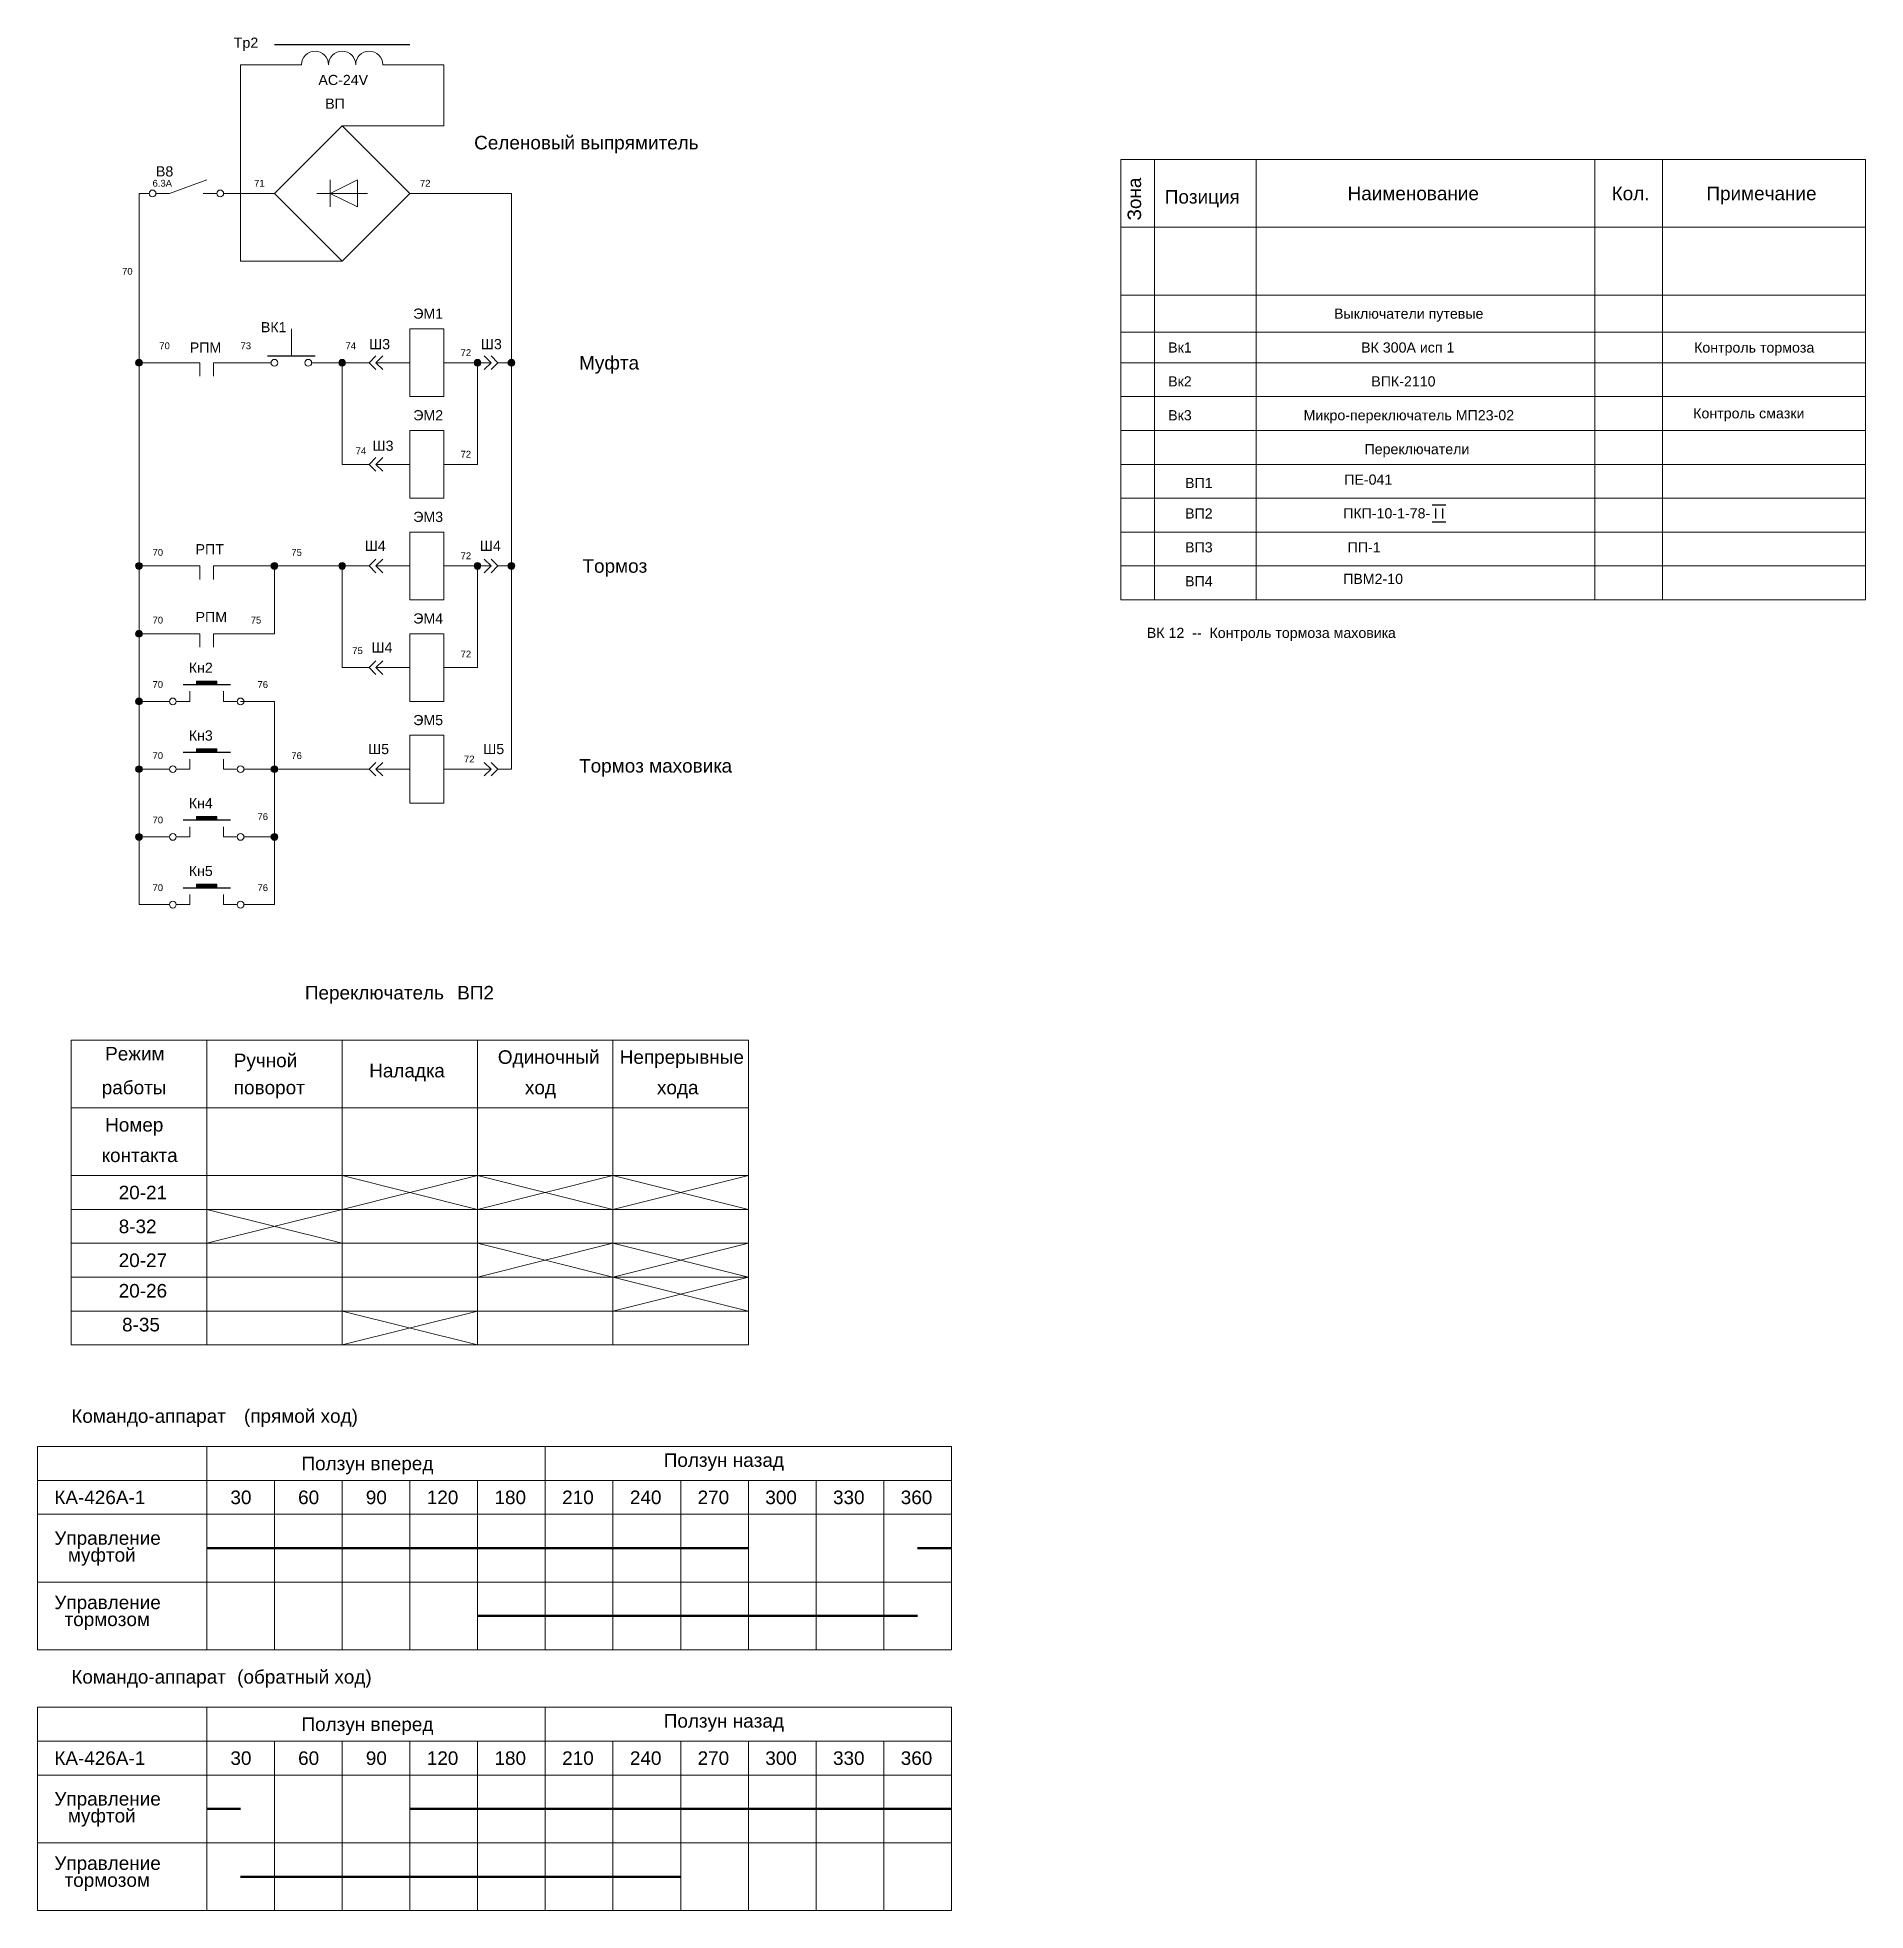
# Model space of a CAD drawing. Header units: millimetres. Extents: x 2474 to 8476, y -100 to 2402.
# Drawn here: x 3365 to 3635, y 1721.5 to 1998 of the extents above; entities that cross this region are included whole.
import ezdxf

# ---------------------------------------------------------------- set-up
doc = ezdxf.new("R2010")
doc.units = ezdxf.units.MM
doc.layers.get('0').update_dxf_attribs({"lineweight": 20})
doc.styles.get("Standard").update_dxf_attribs({"font": 'arial.ttf'})

msp = doc.modelspace()

# ---------------------------------------------------------------- texts
for s, height, p in [('Tp2', 1.5, (3394, 1996.5)), ('АС-24V', 1.5, (3406.5, 1991)), ('ВП', 1.5, (3407.5, 1987.5)), ('Селеновый выпрямитель', 2, (3429.5, 1981.5)), ('В8', 1.5, (3382.5, 1977.5)), ('6.3А', 1, (3382, 1976)), ('71', 1, (3397, 1976)), ('72', 1, (3421.5, 1976)), ('Позиция', 2, (3531.5, 1973.5)), ('Наименование', 2, (3558.5, 1974)), ('Кол.', 2, (3597.5, 1974)), ('Примечание', 2, (3611.5, 1974)), ('70', 1, (3377.5, 1963)), ('ЭМ1', 1.5, (3420.5, 1956.5)), ('Выключатели путевые', 1.5, (3556.5, 1956.5)), ('ВК1', 1.5, (3398, 1954.5)), ('70', 1, (3383, 1952)), ('РПМ', 1.5, (3387.5, 1951.5)), ('73', 1, (3395, 1952)), ('74', 1, (3410.5, 1952)), ('Ш3', 1.5, (3414, 1952)), ('Ш3', 1.5, (3430.5, 1952)), ('Вк1', 1.5, (3532, 1951.5)), ('ВК 300А исп 1', 1.5, (3560.5, 1951.5)), ('Контроль тормоза', 1.5, (3609.676, 1951.491)), ('72', 1, (3427.5, 1951)), ('Муфта', 2, (3445, 1949)), ('Вк2', 1.5, (3532, 1946.5)), ('ВПК-2110', 1.5, (3562, 1946.5)), ('ЭМ2', 1.5, (3420.5, 1941.5)), ('Вк3', 1.5, (3532, 1941.5)), ('Микро-переключатель МП23-02 ', 1.5, (3552, 1941.5)), ('Контроль смазки', 1.5, (3609.549, 1941.787)), ('Ш3', 1.5, (3414.5, 1937)), ('74', 1, (3412, 1936.5)), ('72', 1, (3427.5, 1936)), ('Переключатели', 1.5, (3561, 1936.5)), ('ВП1', 1.5, (3534.5, 1931.5)), ('ПЕ-041', 1.5, (3558, 1932)), ('ЭМ3', 1.5, (3420.5, 1926.5)), ('ВП2', 1.5, (3534.5, 1927)), ('ПКП-10-1-78-', 1.5, (3557.851, 1927.026)), ('70', 1, (3382, 1921.5)), ('РПТ', 1.5, (3388.352, 1921.723)), ('75', 1, (3402.5, 1921.5)), ('Ш4', 1.5, (3413.352, 1922.223)), ('72', 1, (3427.5, 1921)), ('Ш4', 1.5, (3430.352, 1922.223)), ('ВП3', 1.5, (3534.5, 1922)), ('ПП-1', 1.5, (3558.5, 1922)), ('Тормоз', 2, (3445.5, 1919)), ('ВП4', 1.5, (3534.5, 1917)), ('ПВМ2-10', 1.5, (3557.845, 1917.343)), ('70', 1, (3382, 1911.5)), ('РПМ', 1.5, (3388.352, 1911.723)), ('75', 1, (3396.5, 1911.5)), ('ЭМ4', 1.5, (3420.5, 1911.5)), ('ВК 12  --  Контроль тормоза маховика', 1.5, (3528.85, 1909.375)), ('Ш4', 1.5, (3414.352, 1907.223)), ('Кн2', 1.5, (3387.352, 1904.223)), ('75', 1, (3411.5, 1907)), ('72', 1, (3427.5, 1906.5)), ('70', 1, (3382, 1902)), ('76', 1, (3397.5, 1902)), ('ЭМ5', 1.5, (3420.5, 1896.5)), ('Кн3', 1.5, (3387.352, 1894.223)), ('70', 1, (3382, 1891.5)), ('76', 1, (3402.5, 1891.5)), ('Ш5', 1.5, (3413.852, 1892.223)), ('72', 1, (3428, 1891)), ('Ш5', 1.5, (3430.852, 1892.223)), ('Тормоз маховика', 2, (3445, 1889.5)), ('Кн4', 1.5, (3387.352, 1884.223)), ('76', 1, (3397.5, 1882.5)), ('70', 1, (3382, 1882)), ('Кн5', 1.5, (3387.352, 1874.223)), ('70', 1, (3382, 1872)), ('76', 1, (3397.5, 1872)), ('Переключатель', 2, (3404.5, 1856)), ('ВП2', 2, (3427, 1856)), ('Режим ', 2, (3375, 1847)), ('Ручной', 2, (3394, 1846)), ('Одиночный', 2, (3433, 1846.5)), ('Непрерывные', 2, (3451, 1846.5)), ('Наладка', 2, (3414, 1844.5)), ('работы', 2, (3374.5, 1842)), ('поворот', 2, (3394, 1842)), ('ход', 2, (3437, 1842)), ('хода', 2, (3456.5, 1842)), ('Номер', 2, (3375, 1836.5)), ('контакта', 2, (3374.5, 1832)), ('20-21', 2, (3377, 1826.5)), ('8-32', 2, (3377, 1821.5)), ('20-27', 2, (3377, 1816.5)), ('20-26', 2, (3377, 1812)), ('8-35', 2, (3377.5, 1807)), ('Командо-аппарат', 2, (3370, 1793.5)), ('(прямой ход)', 2, (3395.5, 1793.5)), ('Ползун вперед', 2, (3404, 1786.5)), ('Ползун назад', 2, (3457.5, 1787)), ('КА-426А-1', 2, (3367.5, 1781.5)), ('30', 2, (3393.5, 1781.5)), ('60', 2, (3403.5, 1781.5)), ('90', 2, (3413.5, 1781.5)), ('120', 2, (3422.5, 1781.5)), ('180', 2, (3432.5, 1781.5)), ('210', 2, (3442.5, 1781.5)), ('240', 2, (3452.5, 1781.5)), ('270', 2, (3462.5, 1781.5)), ('300', 2, (3472.5, 1781.5)), ('330', 2, (3482.5, 1781.5)), ('360', 2, (3492.5, 1781.5)), ('Управление', 2, (3367.5, 1775.5)), ('муфтой', 2, (3369.5, 1773)), ('Управление', 2, (3367.5, 1766)), ('тормозом', 2, (3369, 1763.5)), ('Командо-аппарат', 2, (3370, 1755)), ('(обратный ход)', 2, (3394.5, 1755)), ('Ползун назад', 2, (3457.5, 1748.5)), ('Ползун вперед', 2, (3404, 1748)), ('КА-426А-1', 2, (3367.5, 1743)), ('30', 2, (3393.5, 1743)), ('60', 2, (3403.5, 1743)), ('90', 2, (3413.5, 1743)), ('120', 2, (3422.5, 1743)), ('180', 2, (3432.5, 1743)), ('210', 2, (3442.5, 1743)), ('240', 2, (3452.5, 1743)), ('270', 2, (3462.5, 1743)), ('300', 2, (3472.5, 1743)), ('330', 2, (3482.5, 1743)), ('360', 2, (3492.5, 1743)), ('Управление', 2, (3367.5, 1737)), ('муфтой', 2, (3369.5, 1734.5)), ('Управление', 2, (3367.5, 1727.5)), ('тормозом', 2, (3369, 1725))]:
    msp.add_text(s, height=height).set_placement(p)
msp.add_text('Зона', height=2, rotation=90).set_placement((3528, 1971))

# ---------------------------------------------------------------- hatches: boundary and pattern name
h = msp.add_hatch(color=256)
h.dxf.hatch_style = 1
h.paths.add_polyline_path([(3380.5, 1950, 1), (3379.5, 1950, 1)])
h = msp.add_hatch(color=256)
h.dxf.hatch_style = 1
h.paths.add_polyline_path([(3410.5, 1950, 1), (3409.5, 1950, 1)])
h = msp.add_hatch(color=256)
h.dxf.hatch_style = 1
h.paths.add_polyline_path([(3430.5, 1950, 1), (3429.5, 1950, 1)])
h = msp.add_hatch(color=256)
h.dxf.hatch_style = 1
h.paths.add_polyline_path([(3435.5, 1950, 1), (3434.5, 1950, 1)])
h = msp.add_hatch(color=256)
h.dxf.hatch_style = 1
h.paths.add_polyline_path([(3380.5, 1920, 1), (3379.5, 1920, 1)])
h = msp.add_hatch(color=256)
h.dxf.hatch_style = 1
h.paths.add_polyline_path([(3400.5, 1920, 1), (3399.5, 1920, 1)])
h = msp.add_hatch(color=256)
h.dxf.hatch_style = 1
h.paths.add_polyline_path([(3410.5, 1920, 1), (3409.5, 1920, 1)])
h = msp.add_hatch(color=256)
h.dxf.hatch_style = 1
h.paths.add_polyline_path([(3430.5, 1920, 1), (3429.5, 1920, 1)])
h = msp.add_hatch(color=256)
h.dxf.hatch_style = 1
h.paths.add_polyline_path([(3435.5, 1920, 1), (3434.5, 1920, 1)])
h = msp.add_hatch(color=256)
h.dxf.hatch_style = 1
h.paths.add_polyline_path([(3380.5, 1910, 1), (3379.5, 1910, 1)])
h = msp.add_hatch(color=256)
h.dxf.hatch_style = 1
h.paths.add_polyline_path([(3391.5, 1903), (3388.5, 1903), (3388.5, 1902.5), (3391.5, 1902.5)])
h = msp.add_hatch(color=256)
h.dxf.hatch_style = 1
h.paths.add_polyline_path([(3380.5, 1900, 1), (3379.5, 1900, 1)])
h = msp.add_hatch(color=256)
h.dxf.hatch_style = 1
h.paths.add_polyline_path([(3391.5, 1893), (3388.5, 1893), (3388.5, 1892.5), (3391.5, 1892.5)])
h = msp.add_hatch(color=256)
h.dxf.hatch_style = 1
h.paths.add_polyline_path([(3380.5, 1890, 1), (3379.5, 1890, 1)])
h = msp.add_hatch(color=256)
h.dxf.hatch_style = 1
h.paths.add_polyline_path([(3400.5, 1890, 1), (3399.5, 1890, 1)])
h = msp.add_hatch(color=256)
h.dxf.hatch_style = 1
h.paths.add_polyline_path([(3380.5, 1880, 1), (3379.5, 1880, 1)])
h = msp.add_hatch(color=256)
h.dxf.hatch_style = 1
h.paths.add_polyline_path([(3391.5, 1883), (3388.5, 1883), (3388.5, 1882.5), (3391.5, 1882.5)])
h = msp.add_hatch(color=256)
h.dxf.hatch_style = 1
h.paths.add_polyline_path([(3400.5, 1880, 1), (3399.5, 1880, 1)])
h = msp.add_hatch(color=256)
h.dxf.hatch_style = 1
h.paths.add_polyline_path([(3391.5, 1873), (3388.5, 1873), (3388.5, 1872.5), (3391.5, 1872.5)])

# ---------------------------------------------------------------- linework, layer by layer
at = {"lineweight": 30}
for p, q in [((3400, 1997), (3420, 1997)), ((3399, 1951), (3406, 1951)), ((3571, 1929), (3573, 1929)), ((3571.5, 1928.5), (3571.5, 1927)), ((3572.5, 1928.5), (3572.5, 1927)), ((3571, 1926.5), (3573, 1926.5)), ((3386.5, 1902.5), (3393.5, 1902.5)), ((3386.5, 1892.5), (3393.5, 1892.5)), ((3386.5, 1882.5), (3393.5, 1882.5)), ((3386.5, 1872.5), (3393.5, 1872.5))]:
    msp.add_line(p, q, dxfattribs=at)
for p, q in [((3404, 1994), (3395, 1994)), ((3395, 1994), (3395, 1965)), ((3416, 1994), (3425, 1994)), ((3425, 1994), (3425, 1990)), ((3425, 1990), (3425, 1985)), ((3410, 1985), (3400, 1975)), ((3420, 1975), (3410, 1985)), ((3425, 1985), (3410, 1985)), ((3525, 1980), (3525, 1915)), ((3525, 1980), (3635, 1980)), ((3530, 1980), (3530, 1915)), ((3545, 1980), (3545, 1915)), ((3595, 1980), (3595, 1915)), ((3605, 1980), (3605, 1915)), ((3635, 1980), (3635, 1915)), ((3380, 1975), (3380, 1870)), ((3380, 1975), (3381.5, 1975)), ((3384.5, 1975), (3382.5, 1975)), ((3384.5, 1975), (3390, 1977)), ((3391.5, 1975), (3389.5, 1975)), ((3400, 1975), (3392.5, 1975)), ((3400, 1975), (3410, 1965)), ((3406.25, 1975), (3413.75, 1975)), ((3408.25, 1973), (3408.25, 1977)), ((3412.25, 1977), (3408.25, 1975)), ((3408.25, 1975), (3412.25, 1973)), ((3410, 1965), (3420, 1975)), ((3412.25, 1973), (3412.25, 1977)), ((3420, 1975), (3435, 1975)), ((3435, 1975), (3435, 1960)), ((3525, 1970), (3635, 1970)), ((3395, 1965), (3410, 1965)), ((3435, 1890), (3435, 1960)), ((3525, 1960), (3635, 1960)), ((3402.5, 1955), (3402.5, 1951)), ((3525, 1954.5), (3635, 1954.5)), ((3380, 1950), (3385, 1950)), ((3385, 1950), (3389, 1950)), ((3389, 1950), (3389, 1948)), ((3395, 1950), (3391, 1950)), ((3391, 1950), (3391, 1949)), ((3395, 1950), (3399.5, 1950)), ((3405.5, 1950), (3414, 1950)), ((3410, 1950), (3410, 1935)), ((3415, 1951), (3414, 1950)), ((3414, 1950), (3415, 1949)), ((3416, 1951), (3415, 1950)), ((3415, 1950), (3416, 1949)), ((3415, 1950), (3420, 1950)), ((3425, 1950), (3432, 1950)), ((3430, 1935), (3430, 1950)), ((3431, 1951), (3432, 1950)), ((3432, 1950), (3431, 1949)), ((3432, 1951), (3433, 1950)), ((3433, 1950), (3432, 1949)), ((3433, 1950), (3435, 1950)), ((3525, 1950), (3635, 1950)), ((3391, 1949), (3391, 1948)), ((3525, 1945), (3635, 1945)), ((3525, 1940), (3635, 1940)), ((3415, 1936), (3414, 1935)), ((3416, 1936), (3415, 1935)), ((3410, 1935), (3414, 1935)), ((3414, 1935), (3415, 1934)), ((3415, 1935), (3416, 1934)), ((3420, 1935), (3415, 1935)), ((3425, 1935), (3430, 1935)), ((3525, 1935), (3635, 1935)), ((3525, 1930), (3635, 1930)), ((3525, 1925), (3635, 1925)), ((3380, 1920), (3385, 1920)), ((3385, 1920), (3389, 1920)), ((3389, 1920), (3389, 1918)), ((3395, 1920), (3391, 1920)), ((3391, 1920), (3391, 1919)), ((3395, 1920), (3414, 1920)), ((3400, 1910), (3400, 1920)), ((3410, 1920), (3410, 1905)), ((3415, 1921), (3414, 1920)), ((3414, 1920), (3415, 1919)), ((3416, 1921), (3415, 1920)), ((3415, 1920), (3416, 1919)), ((3420, 1920), (3415, 1920)), ((3425, 1920), (3430, 1920)), ((3430, 1905), (3430, 1920)), ((3430, 1920), (3432, 1920)), ((3431, 1921), (3432, 1920)), ((3432, 1920), (3431, 1919)), ((3432, 1921), (3433, 1920)), ((3433, 1920), (3432, 1919)), ((3433, 1920), (3435, 1920)), ((3525, 1920), (3635, 1920)), ((3391, 1919), (3391, 1918)), ((3525, 1915), (3635, 1915)), ((3380, 1910), (3385, 1910)), ((3385, 1910), (3389, 1910)), ((3389, 1910), (3389, 1908)), ((3395, 1910), (3391, 1910)), ((3391, 1910), (3391, 1909)), ((3391, 1909), (3391, 1908)), ((3395, 1910), (3400, 1910)), ((3415, 1906), (3414, 1905)), ((3416, 1906), (3415, 1905)), ((3388.5, 1902.5), (3388.5, 1903)), ((3388.5, 1903), (3391.5, 1903)), ((3391.5, 1903), (3391.5, 1902.5)), ((3410, 1905), (3414, 1905)), ((3414, 1905), (3415, 1904)), ((3415, 1905), (3416, 1904)), ((3420, 1905), (3415, 1905)), ((3425, 1905), (3430, 1905)), ((3380, 1900), (3384.5, 1900)), ((3385.5, 1900), (3387.5, 1900)), ((3387.5, 1900), (3387.5, 1901.5)), ((3392.5, 1900), (3392.5, 1901.5)), ((3394.5, 1900), (3392.5, 1900)), ((3400, 1900), (3395, 1900)), ((3400, 1900), (3400, 1870)), ((3387.5, 1890), (3387.5, 1891.5)), ((3388.5, 1892.5), (3388.5, 1893)), ((3388.5, 1893), (3391.5, 1893)), ((3391.5, 1893), (3391.5, 1892.5)), ((3392.5, 1890), (3392.5, 1891.5)), ((3380, 1890), (3384.5, 1890)), ((3385.5, 1890), (3387.5, 1890)), ((3394.5, 1890), (3392.5, 1890)), ((3400, 1890), (3395.5, 1890)), ((3414, 1890), (3400, 1890)), ((3415, 1891), (3414, 1890)), ((3414, 1890), (3415, 1889)), ((3416, 1891), (3415, 1890)), ((3415, 1890), (3416, 1889)), ((3420, 1890), (3415, 1890)), ((3425, 1890), (3432, 1890)), ((3431, 1891), (3432, 1890)), ((3432, 1890), (3431, 1889)), ((3432, 1891), (3433, 1890)), ((3433, 1890), (3432, 1889)), ((3435, 1890), (3433, 1890)), ((3387.5, 1880), (3387.5, 1881.5)), ((3388.5, 1882.5), (3388.5, 1883)), ((3388.5, 1883), (3391.5, 1883)), ((3391.5, 1883), (3391.5, 1882.5)), ((3392.5, 1880), (3392.5, 1881.5)), ((3380, 1880), (3384.5, 1880)), ((3385.5, 1880), (3387.5, 1880)), ((3394.5, 1880), (3392.5, 1880)), ((3400, 1880), (3395.5, 1880)), ((3388.5, 1872.5), (3388.5, 1873)), ((3388.5, 1873), (3391.5, 1873)), ((3391.5, 1873), (3391.5, 1872.5)), ((3380, 1870), (3384.5, 1870)), ((3385.5, 1870), (3387.5, 1870)), ((3387.5, 1870), (3387.5, 1871.5)), ((3392.5, 1870), (3392.5, 1871.5)), ((3394.5, 1870), (3392.5, 1870)), ((3400, 1870), (3395.5, 1870)), ((3370, 1850), (3370, 1805)), ((3370, 1850), (3470, 1850)), ((3390, 1850), (3390, 1805)), ((3410, 1850), (3410, 1805)), ((3430, 1850), (3430, 1805)), ((3450, 1850), (3450, 1805)), ((3470, 1850), (3470, 1805)), ((3370, 1840), (3470, 1840)), ((3370, 1830), (3470, 1830)), ((3410, 1825), (3430, 1830)), ((3410, 1830), (3430, 1825)), ((3430, 1825), (3450, 1830)), ((3430, 1830), (3450, 1825)), ((3450, 1825), (3470, 1830)), ((3450, 1830), (3470, 1825)), ((3370, 1825), (3470, 1825)), ((3390, 1820), (3410, 1825)), ((3390, 1825), (3410, 1820)), ((3370, 1820), (3470, 1820)), ((3430, 1815), (3450, 1820)), ((3430, 1820), (3450, 1815)), ((3450, 1815), (3470, 1820)), ((3450, 1820), (3470, 1815)), ((3370, 1815), (3470, 1815)), ((3450, 1810), (3470, 1815)), ((3450, 1815), (3470, 1810)), ((3370, 1810), (3470, 1810)), ((3410, 1805), (3430, 1810)), ((3410, 1810), (3430, 1805)), ((3370, 1805), (3470, 1805)), ((3365, 1790), (3500, 1790)), ((3365, 1790), (3365, 1760)), ((3390, 1790), (3390, 1760)), ((3440, 1790), (3440, 1760)), ((3500, 1790), (3500, 1760)), ((3365, 1785), (3500, 1785)), ((3400, 1785), (3400, 1760)), ((3410, 1785), (3410, 1760)), ((3420, 1785), (3420, 1760)), ((3430, 1785), (3430, 1760)), ((3450, 1785), (3450, 1760)), ((3460, 1785), (3460, 1760)), ((3470, 1785), (3470, 1760)), ((3480, 1785), (3480, 1760)), ((3490, 1785), (3490, 1760)), ((3365, 1780), (3500, 1780)), ((3365, 1770), (3500, 1770)), ((3365, 1760), (3500, 1760)), ((3365, 1751.5), (3500, 1751.5)), ((3365, 1751.5), (3365, 1721.5)), ((3390, 1751.5), (3390, 1721.5)), ((3440, 1751.5), (3440, 1721.5)), ((3500, 1751.5), (3500, 1721.5)), ((3365, 1746.5), (3500, 1746.5)), ((3400, 1746.5), (3400, 1721.5)), ((3410, 1746.5), (3410, 1721.5)), ((3420, 1746.5), (3420, 1721.5)), ((3430, 1746.5), (3430, 1721.5)), ((3450, 1746.5), (3450, 1721.5)), ((3460, 1746.5), (3460, 1721.5)), ((3470, 1746.5), (3470, 1721.5)), ((3480, 1746.5), (3480, 1721.5)), ((3490, 1746.5), (3490, 1721.5)), ((3365, 1741.5), (3500, 1741.5)), ((3365, 1731.5), (3500, 1731.5)), ((3365, 1721.5), (3500, 1721.5))]:
    msp.add_line(p, q)
at = {"lineweight": 50}
for p, q in [((3390, 1775), (3470, 1775)), ((3495, 1775), (3500, 1775)), ((3430, 1765), (3495, 1765)), ((3390, 1736.5), (3395, 1736.5)), ((3420, 1736.5), (3500, 1736.5)), ((3395, 1726.5), (3460, 1726.5))]:
    msp.add_line(p, q, dxfattribs=at)
for points in [[(3420, 1955), (3425, 1955), (3425, 1945), (3420, 1945)], [(3420, 1940), (3425, 1940), (3425, 1930), (3420, 1930)], [(3420, 1925), (3425, 1925), (3425, 1915), (3420, 1915)], [(3420, 1910), (3425, 1910), (3425, 1900), (3420, 1900)], [(3420, 1895), (3425, 1895), (3425, 1885), (3420, 1885)]]:
    msp.add_lwpolyline(points, close=True)
for centre in [(3382, 1975), (3392, 1975), (3380, 1950), (3400, 1950), (3405, 1950), (3410, 1950), (3430, 1950), (3435, 1950), (3380, 1920), (3400, 1920), (3410, 1920), (3430, 1920), (3435, 1920), (3380, 1910), (3380, 1900), (3385, 1900), (3395, 1900), (3380, 1890), (3385, 1890), (3395, 1890), (3400, 1890), (3380, 1880), (3385, 1880), (3395, 1880), (3400, 1880), (3385, 1870), (3395, 1870)]:
    msp.add_circle(centre, 0.5)
for centre in [(3406, 1994), (3410, 1994), (3414, 1994)]:
    msp.add_arc(centre, 2, 0, 180)

msp.set_redraw_order([(e.dxf.handle, doc.entitydb.next_handle()) for e in msp.query("TEXT MTEXT ATTDEF DIMENSION ARC_DIMENSION")])  # texts and dimensions are drawn at this point

doc.saveas('drawing.dxf')
